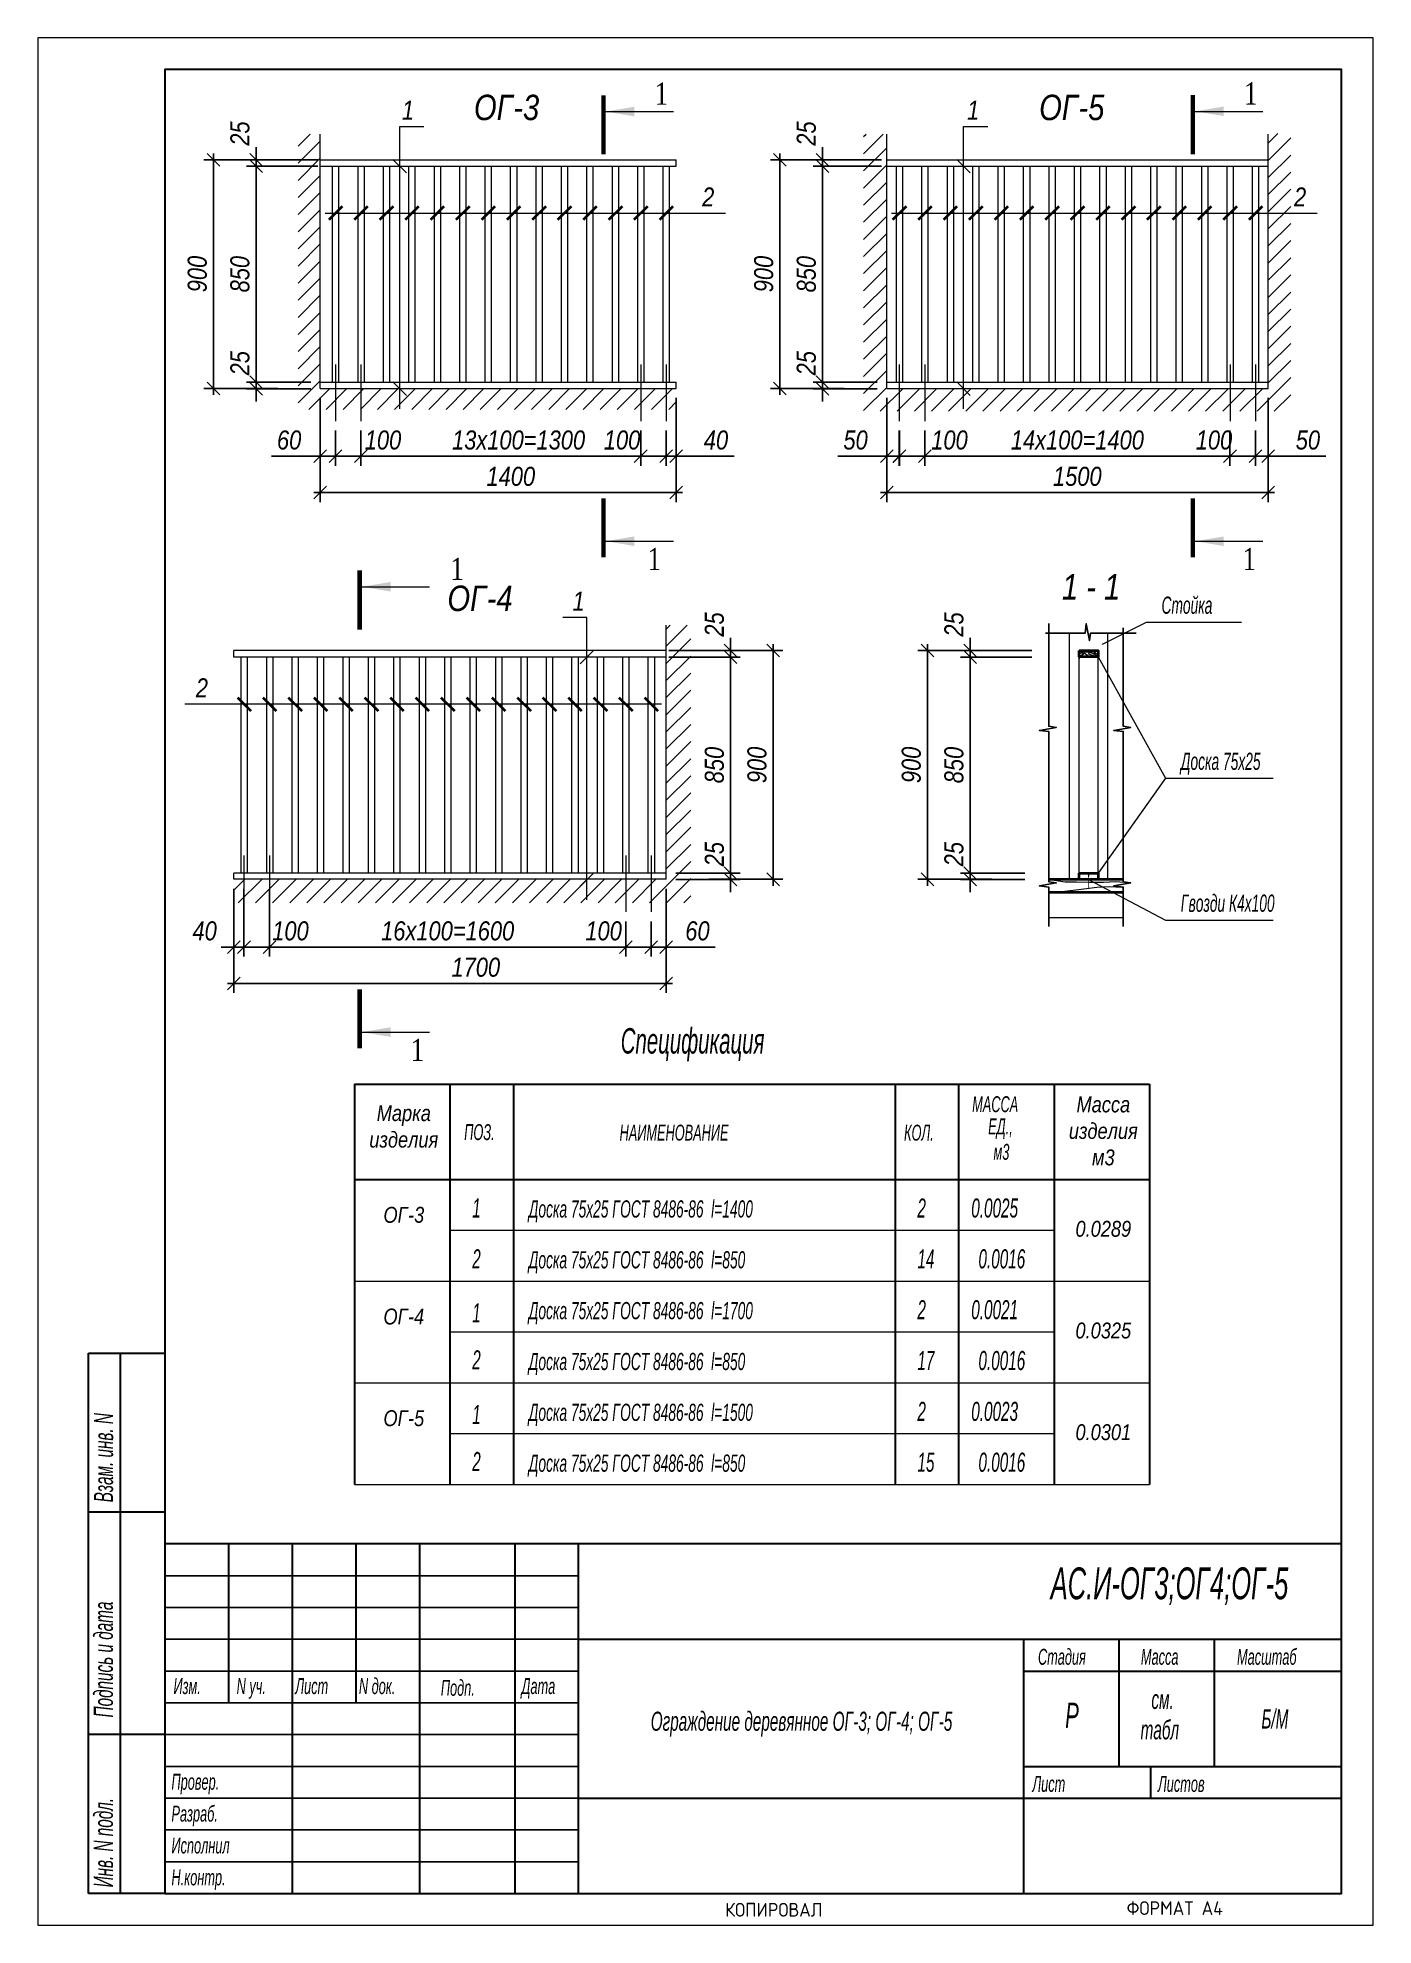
# Model space of a CAD drawing. Header units: millimetres. Extents: x 1582001 to 3303937, y 226471 to 491235.
# Drawn here: x 1770882 to 1791882, y 226471 to 256171 of the extents above; entities that cross this region are included whole.
import ezdxf

# ---------------------------------------------------------------- set-up
doc = ezdxf.new("R2010")
doc.units = ezdxf.units.MM
doc.linetypes.add('DASHED', pattern=[0.75, 0.5, -0.25])
doc.layers.get('Defpoints').update_dxf_attribs({"color": 255, "lineweight": 30})
for name, color, linetype in [('format', 7, 'Continuous'), ('Rasmer', 135, 'Continuous'), ('Формуляр', 138, 'Continuous')]:
    doc.layers.add(name, color=color, linetype=linetype)
for name, color, linetype, lineweight in [('Интерьер - Лестница_Ном_пера__1', 7, 'Continuous', 13), ('Конструктивный - Несущий_Ном_пера__1', 7, 'Continuous', 13), ('Размеры', 7, 'Continuous', 18), ('таблица', 7, 'Continuous', 30), ('Текст', 202, 'Continuous', 15), ('Текст-пояснений', 135, 'Continuous', 15), ('Штриховки', 251, 'Continuous', 20)]:
    doc.layers.add(name, color=color, linetype=linetype, lineweight=lineweight)
doc.styles.add('C', font='complex', dxfattribs={"width": 0.9})
doc.styles.add('Romant', font='times.ttf')
doc.styles.add('STYLE1', font='ARIALNI.TTF', dxfattribs={"height": 300})
doc.dimstyles.new('25', dxfattribs={"dimscale": 100, "dimtxt": 2.5, "dimasz": 1, "dimexe": 1.5, "dimexo": 1.5, "dimgap": 1, "dimtad": 1, "dimdec": 0, "dimlfac": 0.25, "dimzin": 0, "dimdsep": 46, "dimtxsty": 'STYLE1', "dimblk": 'dblk_0', "dimcen": 2, "dimdle": 1.5, "dimclrd": 256, "dimclre": 256, "dimadec": 0, "dimazin": 0, "dimtfac": 1, "dimtdec": 0, "dimtix": 1, "dimtmove": 1, "dimatfit": 3, "dimfxl": 0, "dimtolj": 1, "dimtzin": 0, "dimlwd": -1, "dimlwe": -1, "dimarcsym": 0})

msp = doc.modelspace()

# ---------------------------------------------------------------- texts
at = {"ltscale": 2, "insert": (1786987.7, 247731.3), "char_height": 400, "width": 6897.222, "attachment_point": 1, "style": 'STYLE1'}
msp.add_mtext('1 - 1', dxfattribs=at)
at = {"layer": 'format', "color": 7, "style": 'C', "width": 0.9}
for s, p in [('КОПИРОВАЛ', (1781691.6, 226606.7)), ('ФОРМАТ A4', (1788005.5, 226633))]:
    msp.add_text(s, height=216, dxfattribs=at).set_placement(p)
at = {"layer": 'Текст', "style": 'STYLE1', "width": 0.7}
for s, height, p in [('Стойка', 270, (1788553.5, 247107.5)), ('Доска 75х25', 270, (1788856.3, 244651.6)), ('Гвозди К4х100', 270, (1788856.3, 242418.5)), ('Спецификация', 400, (1780049.8, 240187.4)), ('МАССА', 250, (1785576.2, 239265.7)), ('ЕД.,', 250, (1785827.9, 238915.7)), ('ПОЗ.', 250, (1777588.2, 238826.5)), ('НАИМЕНОВАНИЕ', 250, (1780031.7, 238818.1)), ('КОЛ.', 250, (1784504.3, 238818.1)), ('м3', 250, (1785911.7, 238515.7)), ('1', 300, (1777714.5, 237607.4)), ('2', 300, (1784714.5, 237607.4)), ('0.0025', 300, (1785561.6, 237607.4)), ('Доска 75х25 ГОСТ 8486-86  l=1400', 270, (1778602.5, 237607.4)), ('2', 300, (1777714.5, 236807.4)), ('Доска 75х25 ГОСТ 8486-86  l=850', 270, (1778602.5, 236807.4)), ('14', 300, (1784714.5, 236807.4)), ('0.0016', 300, (1785674.6, 236807.4)), ('1', 300, (1777714.5, 235957.4)), ('Доска 75х25 ГОСТ 8486-86  l=1700', 270, (1778602.5, 236007.4)), ('2', 300, (1784714.5, 236007.4)), ('0.0021', 300, (1785561.6, 236007.4)), ('2', 300, (1777714.5, 235217.4)), ('Доска 75х25 ГОСТ 8486-86  l=850', 270, (1778602.5, 235207.4)), ('17', 300, (1784714.5, 235207.4)), ('0.0016', 300, (1785674.6, 235207.4)), ('1', 300, (1777714.5, 234357.4)), ('Доска 75х25 ГОСТ 8486-86  l=1500', 270, (1778602.5, 234407.4)), ('2', 300, (1784714.5, 234407.4)), ('0.0023', 300, (1785561.6, 234407.4)), ('2', 300, (1777714.5, 233617.4)), ('Доска 75х25 ГОСТ 8486-86  l=850', 270, (1778602.5, 233607.4)), ('15', 300, (1784714.5, 233607.4)), ('0.0016', 300, (1785674.6, 233607.4))]:
    msp.add_text(s, height=height, dxfattribs=at).set_placement(p)
at = {"layer": 'Текст', "ltscale": 2, "char_height": 300, "attachment_point": 5, "style": 'STYLE1'}
for s, insert, width in [('1', (1776703.8, 255031.9), 6024.46), ('1', (1785591.3, 255031.9), 5983.68), ('2', (1781424.9, 253666.1), 6024.46), ('2', (1790732.8, 253666.1), 6024.46), ('1', (1779387.2, 247307.5), 6024.46), ('2', (1773463.4, 245941.8), 6024.46)]:
    msp.add_mtext(s, dxfattribs=dict(at, insert=insert, width=width))
at = {"layer": 'Текст', "color": 1, "ltscale": 2, "char_height": 400, "attachment_point": 5, "style": 'STYLE1'}
for s, insert, width in [('ОГ-3', (1778254.3, 255072), 6024.46), ('ОГ-5', (1787141.8, 255072), 5983.68), ('ОГ-4', (1777836.7, 247347.6), 6024.46)]:
    msp.add_mtext(s, dxfattribs=dict(at, insert=insert, width=width))
at = {"layer": 'Текст', "char_height": 250, "width": 1169.249, "attachment_point": 2, "style": 'STYLE1'}
for s, insert in [('Масса\\Pизделия\\Pм3', (1787638.3, 239511.9)), ('Марка\\Pизделия', (1776638.3, 239374.9)), ('ОГ-3', (1776638.3, 237774.9)), ('0.0289', (1787638.3, 237554.9)), ('ОГ-4', (1776638.3, 236174.9)), ('0.0325', (1787638.3, 235954.9)), ('ОГ-5', (1776638.3, 234574.9)), ('0.0301', (1787638.3, 234354.9))]:
    msp.add_mtext(s, dxfattribs=dict(at, insert=insert))
at = {"layer": 'Текст-пояснений', "linetype": 'Continuous', "ltscale": 2, "style": 'Romant', "width": 0.8}
for p in [(1780582.4, 255116.2), (1789849.5, 255119.7), (1780470.8, 247793.9), (1789827.4, 247793.9), (1777371, 247638.9), (1776746.9, 240069.5)]:
    msp.add_text('1', height=350, dxfattribs=at).set_placement(p)
at = {"layer": 'Формуляр', "linetype": 'Continuous', "style": 'STYLE1', "width": 0.7}
for s, p in [('Взам. инв. N', (1772066.3, 233126.7)), ('Подпись и дата', (1772063.5, 229741.1)), ('Инв. N подл.', (1772063.5, 227067.7))]:
    msp.add_text(s, height=300, rotation=90, dxfattribs=at).set_placement(p)
at = {"layer": 'Формуляр', "style": 'STYLE1', "width": 0.7}
for s, height, p in [('АС.И-ОГ3;ОГ4;ОГ-5', 500, (1786811.1, 231601.2)), ('Стадия', 250, (1786610.7, 230570.5)), ('Масса', 250, (1788229.6, 230570.5)), ('Масштаб', 250, (1789740.7, 230570.5)), ('Изм.', 250, (1773016.5, 230109.3)), ('N уч.', 250, (1774009.5, 230109.3)), ('Лист', 250, (1774933, 230109.3)), ('N док.', 250, (1775932.5, 230109.3)), ('Подп.', 250, (1777220.9, 230082.4)), ('Дата', 250, (1778489, 230109.3)), ('Р', 400, (1787038.4, 229573.1)), ('см.', 300, (1788394.2, 229875.5)), ('Б/М', 300, (1790124.5, 229566.7)), ('Ограждение деревянное ОГ-3; ОГ-4; ОГ-5', 300, (1780521.2, 229531.6)), ('табл', 300, (1788224.2, 229396.8)), ('Провер.', 250, (1772984.7, 228604.4)), ('Лист', 250, (1786523.6, 228570.5)), ('Листов', 250, (1788498.2, 228570.5)), ('Разраб.', 250, (1772984.7, 228102.7)), ('Исполнил', 250, (1772984.7, 227601.1)), ('Н.контр.', 250, (1772984.7, 227099.4))]:
    msp.add_text(s, height=height, dxfattribs=at).set_placement(p)

# ---------------------------------------------------------------- blocks, each defined once
blk = doc.blocks.new('dblk_0')
at = {"color": 0, "linetype": 'ByBlock'}
for p, q in [((1, 1), (-1, -1)), ((-1, 0), (1, 0)), ((0, 1), (0, -1))]:
    blk.add_line(p, q, dxfattribs=at)
blk = doc.blocks.new('*D1045')
at = {"ltscale": 100, "transparency": 16777216}
for p, q in [((1774515, 254252), (1773495, 254252)), ((1773645, 254152), (1773645, 250753)), ((1774655, 250653), (1773495, 250653))]:
    blk.add_line(p, q, dxfattribs=at)
at = {"layer": 'Defpoints', "color": 0, "lineweight": -3, "ltscale": 100, "transparency": 16777216}
for p in [(1774665, 254252), (1773645, 250653), (1774805, 250653)]:
    blk.add_point(p, dxfattribs=at)
at = {"ltscale": 100, "transparency": 16777216, "xscale": 100, "yscale": 100, "zscale": 100}
for p, rotation in [((1773645, 254252), 90), ((1773645, 250653), 270)]:
    blk.add_blockref('dblk_0', p, dxfattribs=dict(at, rotation=rotation))
at = {"color": 0, "ltscale": 100, "transparency": 16777216, "insert": (1773392, 252453), "char_height": 300, "attachment_point": 5, "rotation": 90, "style": 'STYLE1'}
blk.add_mtext('\\A1;900', dxfattribs=at)
blk = doc.blocks.new('*D1046')
at = {"ltscale": 100, "transparency": 16777216}
for p, q in [((1775285, 254252), (1774165, 254252)), ((1774315, 254352), (1774315, 254452)), ((1774315, 254252), (1774315, 254151)), ((1775285, 254151), (1774165, 254151)), ((1774315, 254051), (1774315, 253951))]:
    blk.add_line(p, q, dxfattribs=at)
at = {"layer": 'Defpoints', "color": 0, "lineweight": -3, "ltscale": 100, "transparency": 16777216}
for p in [(1775435, 254252), (1774315, 254151), (1775435, 254151)]:
    blk.add_point(p, dxfattribs=at)
at = {"ltscale": 100, "transparency": 16777216, "xscale": 100, "yscale": 100, "zscale": 100}
for p, rotation in [((1774315, 254252), 270), ((1774315, 254151), 90)]:
    blk.add_blockref('dblk_0', p, dxfattribs=dict(at, rotation=rotation))
at = {"color": 0, "ltscale": 100, "transparency": 16777216, "insert": (1774062, 254664), "char_height": 300, "attachment_point": 5, "rotation": 90, "style": 'STYLE1'}
blk.add_mtext('\\A1;25', dxfattribs=at)
blk = doc.blocks.new('*D1047')
at = {"ltscale": 100, "transparency": 16777216}
for p, q in [((1775175, 254151), (1774165, 254151)), ((1774315, 254051), (1774315, 250850)), ((1775175, 250750), (1774165, 250750))]:
    blk.add_line(p, q, dxfattribs=at)
at = {"layer": 'Defpoints', "color": 0, "lineweight": -3, "ltscale": 100, "transparency": 16777216}
for p in [(1775325, 254151), (1774315, 250750), (1775325, 250750)]:
    blk.add_point(p, dxfattribs=at)
at = {"ltscale": 100, "transparency": 16777216, "xscale": 100, "yscale": 100, "zscale": 100}
for p, rotation in [((1774315, 254151), 90), ((1774315, 250750), 270)]:
    blk.add_blockref('dblk_0', p, dxfattribs=dict(at, rotation=rotation))
at = {"color": 0, "ltscale": 100, "transparency": 16777216, "insert": (1774062, 252451), "char_height": 300, "attachment_point": 5, "rotation": 90, "style": 'STYLE1'}
blk.add_mtext('\\A1;850', dxfattribs=at)
blk = doc.blocks.new('*D1048')
at = {"ltscale": 100, "transparency": 16777216}
for p, q in [((1775175, 250750), (1774165, 250750)), ((1774315, 250850), (1774315, 250950)), ((1774315, 250750), (1774315, 250649)), ((1775175, 250649), (1774165, 250649)), ((1774315, 250549), (1774315, 250449))]:
    blk.add_line(p, q, dxfattribs=at)
at = {"layer": 'Defpoints', "color": 0, "lineweight": -3, "ltscale": 100, "transparency": 16777216}
for p in [(1775325, 250750), (1774315, 250649), (1775325, 250649)]:
    blk.add_point(p, dxfattribs=at)
at = {"ltscale": 100, "transparency": 16777216, "xscale": 100, "yscale": 100, "zscale": 100}
for p, rotation in [((1774315, 250750), 270), ((1774315, 250649), 90)]:
    blk.add_blockref('dblk_0', p, dxfattribs=dict(at, rotation=rotation))
at = {"color": 0, "ltscale": 100, "transparency": 16777216, "insert": (1774062, 251050), "char_height": 300, "attachment_point": 5, "rotation": 90, "style": 'STYLE1'}
blk.add_mtext('\\A1;25', dxfattribs=at)
blk = doc.blocks.new('*D1067')
at = {"ltscale": 100, "transparency": 16777216}
for p, q in [((1775325, 250503), (1775325, 248865)), ((1780923, 250503), (1780923, 248865)), ((1775425, 249015), (1780823, 249015))]:
    blk.add_line(p, q, dxfattribs=at)
at = {"layer": 'Defpoints', "color": 0, "lineweight": -3, "ltscale": 100, "transparency": 16777216}
for p in [(1775325, 250653), (1780923, 250653), (1780923, 249015)]:
    blk.add_point(p, dxfattribs=at)
at = {"ltscale": 100, "transparency": 16777216, "xscale": 100, "yscale": 100, "zscale": 100, "rotation": 180}
blk.add_blockref('dblk_0', (1775325, 249015), dxfattribs=at)
at = {"ltscale": 100, "transparency": 16777216, "xscale": 100, "yscale": 100, "zscale": 100}
blk.add_blockref('dblk_0', (1780923, 249015), dxfattribs=at)
at = {"color": 0, "ltscale": 100, "transparency": 16777216, "insert": (1778321, 249268), "char_height": 300, "attachment_point": 5, "style": 'STYLE1'}
blk.add_mtext('\\A1;1400', dxfattribs=at)
blk = doc.blocks.new('*D1068')
at = {"ltscale": 100, "transparency": 16777216}
for p, q in [((1775325, 250503), (1775325, 249437)), ((1775563, 249990), (1775563, 249437)), ((1774556, 249587), (1775325, 249587)), ((1775225, 249587), (1775125, 249587)), ((1775325, 249587), (1775563, 249587)), ((1775325, 249587), (1775563, 249587)), ((1775663, 249587), (1775763, 249587))]:
    blk.add_line(p, q, dxfattribs=at)
at = {"layer": 'Defpoints', "color": 0, "lineweight": -3, "ltscale": 100, "transparency": 16777216}
for p in [(1775325, 250653), (1775563, 250140), (1775563, 249587)]:
    blk.add_point(p, dxfattribs=at)
at = {"ltscale": 100, "transparency": 16777216, "xscale": 100, "yscale": 100, "zscale": 100}
blk.add_blockref('dblk_0', (1775325, 249587), dxfattribs=at)
at = {"ltscale": 100, "transparency": 16777216, "xscale": 100, "yscale": 100, "zscale": 100, "rotation": 180}
blk.add_blockref('dblk_0', (1775563, 249587), dxfattribs=at)
at = {"color": 0, "ltscale": 100, "transparency": 16777216, "insert": (1774835, 249840), "char_height": 300, "attachment_point": 5, "style": 'STYLE1'}
blk.add_mtext('\\A1;60', dxfattribs=at)
blk = doc.blocks.new('*D1069')
at = {"ltscale": 100, "transparency": 16777216}
for p, q in [((1775563, 249990), (1775563, 249437)), ((1775963, 249990), (1775963, 249437)), ((1775663, 249587), (1775863, 249587))]:
    blk.add_line(p, q, dxfattribs=at)
at = {"layer": 'Defpoints', "color": 0, "lineweight": -3, "ltscale": 100, "transparency": 16777216}
for p in [(1775563, 250140), (1775963, 250140), (1775963, 249587)]:
    blk.add_point(p, dxfattribs=at)
at = {"ltscale": 100, "transparency": 16777216, "xscale": 100, "yscale": 100, "zscale": 100, "rotation": 180}
blk.add_blockref('dblk_0', (1775563, 249587), dxfattribs=at)
at = {"ltscale": 100, "transparency": 16777216, "xscale": 100, "yscale": 100, "zscale": 100}
blk.add_blockref('dblk_0', (1775963, 249587), dxfattribs=at)
at = {"color": 0, "ltscale": 100, "transparency": 16777216, "insert": (1776311, 249840), "char_height": 300, "attachment_point": 5, "style": 'STYLE1'}
blk.add_mtext('\\A1;100', dxfattribs=at)
blk = doc.blocks.new('*D1070')
at = {"ltscale": 100, "transparency": 16777216}
for p, q in [((1775963, 249990), (1775963, 249437)), ((1780923, 249990), (1780923, 249437)), ((1776063, 249587), (1780823, 249587))]:
    blk.add_line(p, q, dxfattribs=at)
at = {"layer": 'Defpoints', "color": 0, "lineweight": -3, "ltscale": 100, "transparency": 16777216}
for p in [(1775963, 250140), (1780923, 250140), (1780923, 249587)]:
    blk.add_point(p, dxfattribs=at)
at = {"ltscale": 100, "transparency": 16777216, "xscale": 100, "yscale": 100, "zscale": 100, "rotation": 180}
blk.add_blockref('dblk_0', (1775963, 249587), dxfattribs=at)
at = {"ltscale": 100, "transparency": 16777216, "xscale": 100, "yscale": 100, "zscale": 100}
blk.add_blockref('dblk_0', (1780923, 249587), dxfattribs=at)
at = {"color": 0, "ltscale": 100, "transparency": 16777216, "insert": (1778443, 249840), "char_height": 300, "attachment_point": 5, "style": 'STYLE1'}
blk.add_mtext('\\A1;13х100=1300', dxfattribs=at)
blk = doc.blocks.new('*D1071')
at = {"ltscale": 100, "transparency": 16777216}
for p, q in [((1780363, 249990), (1780363, 249437)), ((1780763, 249990), (1780763, 249437)), ((1780463, 249587), (1780663, 249587))]:
    blk.add_line(p, q, dxfattribs=at)
at = {"layer": 'Defpoints', "color": 0, "lineweight": -3, "ltscale": 100, "transparency": 16777216}
for p in [(1780363, 250140), (1780763, 250140), (1780763, 249587)]:
    blk.add_point(p, dxfattribs=at)
at = {"ltscale": 100, "transparency": 16777216, "xscale": 100, "yscale": 100, "zscale": 100, "rotation": 180}
blk.add_blockref('dblk_0', (1780363, 249587), dxfattribs=at)
at = {"ltscale": 100, "transparency": 16777216, "xscale": 100, "yscale": 100, "zscale": 100}
blk.add_blockref('dblk_0', (1780763, 249587), dxfattribs=at)
at = {"color": 0, "ltscale": 100, "transparency": 16777216, "insert": (1780070, 249840), "char_height": 300, "attachment_point": 5, "style": 'STYLE1'}
blk.add_mtext('\\A1;100', dxfattribs=at)
blk = doc.blocks.new('*D1072')
at = {"ltscale": 100, "transparency": 16777216}
for p, q in [((1780923, 250267), (1780923, 249437)), ((1780763, 249990), (1780763, 249437)), ((1780663, 249587), (1780563, 249587)), ((1780763, 249587), (1780923, 249587)), ((1780763, 249587), (1780923, 249587)), ((1781832, 249587), (1780923, 249587)), ((1781023, 249587), (1781123, 249587))]:
    blk.add_line(p, q, dxfattribs=at)
at = {"layer": 'Defpoints', "color": 0, "lineweight": -3, "ltscale": 100, "transparency": 16777216}
for p in [(1780923, 250417), (1780763, 250140), (1780923, 249587)]:
    blk.add_point(p, dxfattribs=at)
at = {"ltscale": 100, "transparency": 16777216, "xscale": 100, "yscale": 100, "zscale": 100}
blk.add_blockref('dblk_0', (1780763, 249587), dxfattribs=at)
at = {"ltscale": 100, "transparency": 16777216, "xscale": 100, "yscale": 100, "zscale": 100, "rotation": 180}
blk.add_blockref('dblk_0', (1780923, 249587), dxfattribs=at)
at = {"color": 0, "ltscale": 100, "transparency": 16777216, "insert": (1781547, 249840), "char_height": 300, "attachment_point": 5, "style": 'STYLE1'}
blk.add_mtext('\\A1;40', dxfattribs=at)
blk = doc.blocks.new('*D1056')
at = {"ltscale": 100, "transparency": 16777216}
for p, q in [((1785743, 246528), (1784723, 246528)), ((1784873, 246428), (1784873, 243029)), ((1785883, 242929), (1784723, 242929))]:
    blk.add_line(p, q, dxfattribs=at)
at = {"layer": 'Defpoints', "color": 0, "lineweight": -3, "ltscale": 100, "transparency": 16777216}
for p in [(1785893, 246528), (1784873, 242929), (1786033, 242929)]:
    blk.add_point(p, dxfattribs=at)
at = {"ltscale": 100, "transparency": 16777216, "xscale": 100, "yscale": 100, "zscale": 100}
for p, rotation in [((1784873, 246528), 90), ((1784873, 242929), 270)]:
    blk.add_blockref('dblk_0', p, dxfattribs=dict(at, rotation=rotation))
at = {"color": 0, "ltscale": 100, "transparency": 16777216, "insert": (1784620, 244729), "char_height": 300, "attachment_point": 5, "rotation": 90, "style": 'STYLE1'}
blk.add_mtext('\\A1;900', dxfattribs=at)
blk = doc.blocks.new('*D1049')
at = {"ltscale": 100, "transparency": 16777216}
for p, q in [((1786513, 246528), (1785393, 246528)), ((1785543, 246628), (1785543, 246728)), ((1785543, 246528), (1785543, 246427)), ((1786513, 246427), (1785393, 246427)), ((1785543, 246327), (1785543, 246227))]:
    blk.add_line(p, q, dxfattribs=at)
at = {"layer": 'Defpoints', "color": 0, "lineweight": -3, "ltscale": 100, "transparency": 16777216}
for p in [(1786663, 246528), (1785543, 246427), (1786663, 246427)]:
    blk.add_point(p, dxfattribs=at)
at = {"ltscale": 100, "transparency": 16777216, "xscale": 100, "yscale": 100, "zscale": 100}
for p, rotation in [((1785543, 246528), 270), ((1785543, 246427), 90)]:
    blk.add_blockref('dblk_0', p, dxfattribs=dict(at, rotation=rotation))
at = {"color": 0, "ltscale": 100, "transparency": 16777216, "insert": (1785290, 246939), "char_height": 300, "attachment_point": 5, "rotation": 90, "style": 'STYLE1'}
blk.add_mtext('\\A1;25', dxfattribs=at)
blk = doc.blocks.new('*D1050')
at = {"ltscale": 100, "transparency": 16777216}
for p, q in [((1786403, 246427), (1785393, 246427)), ((1785543, 246327), (1785543, 243126)), ((1786403, 243026), (1785393, 243026))]:
    blk.add_line(p, q, dxfattribs=at)
at = {"layer": 'Defpoints', "color": 0, "lineweight": -3, "ltscale": 100, "transparency": 16777216}
for p in [(1786553, 246427), (1785543, 243026), (1786553, 243026)]:
    blk.add_point(p, dxfattribs=at)
at = {"ltscale": 100, "transparency": 16777216, "xscale": 100, "yscale": 100, "zscale": 100}
for p, rotation in [((1785543, 246427), 90), ((1785543, 243026), 270)]:
    blk.add_blockref('dblk_0', p, dxfattribs=dict(at, rotation=rotation))
at = {"color": 0, "ltscale": 100, "transparency": 16777216, "insert": (1785290, 244727), "char_height": 300, "attachment_point": 5, "rotation": 90, "style": 'STYLE1'}
blk.add_mtext('\\A1;850', dxfattribs=at)
blk = doc.blocks.new('*D1051')
at = {"ltscale": 100, "transparency": 16777216}
for p, q in [((1786403, 243026), (1785393, 243026)), ((1785543, 243126), (1785543, 243226)), ((1785543, 243026), (1785543, 242925)), ((1786403, 242925), (1785393, 242925)), ((1785543, 242825), (1785543, 242725))]:
    blk.add_line(p, q, dxfattribs=at)
at = {"layer": 'Defpoints', "color": 0, "lineweight": -3, "ltscale": 100, "transparency": 16777216}
for p in [(1786553, 243026), (1785543, 242925), (1786553, 242925)]:
    blk.add_point(p, dxfattribs=at)
at = {"ltscale": 100, "transparency": 16777216, "xscale": 100, "yscale": 100, "zscale": 100}
for p, rotation in [((1785543, 243026), 270), ((1785543, 242925), 90)]:
    blk.add_blockref('dblk_0', p, dxfattribs=dict(at, rotation=rotation))
at = {"color": 0, "ltscale": 100, "transparency": 16777216, "insert": (1785290, 243325), "char_height": 300, "attachment_point": 5, "rotation": 90, "style": 'STYLE1'}
blk.add_mtext('\\A1;25', dxfattribs=at)
blk = doc.blocks.new('*D1073')
at = {"ltscale": 100, "transparency": 16777216}
for p, q in [((1781576, 246528), (1782596, 246528)), ((1782446, 246428), (1782446, 243029)), ((1781436, 242929), (1782596, 242929))]:
    blk.add_line(p, q, dxfattribs=at)
at = {"layer": 'Defpoints', "color": 0, "lineweight": -3, "ltscale": 100, "transparency": 16777216}
for p in [(1781426, 246528), (1781286, 242929), (1782446, 242929)]:
    blk.add_point(p, dxfattribs=at)
at = {"ltscale": 100, "transparency": 16777216, "xscale": 100, "yscale": 100, "zscale": 100}
for p, rotation in [((1782446, 246528), 90), ((1782446, 242929), 270)]:
    blk.add_blockref('dblk_0', p, dxfattribs=dict(at, rotation=rotation))
at = {"color": 0, "ltscale": 100, "transparency": 16777216, "insert": (1782193, 244729), "char_height": 300, "attachment_point": 5, "rotation": 90, "style": 'STYLE1'}
blk.add_mtext('\\A1;900', dxfattribs=at)
blk = doc.blocks.new('*D1074')
at = {"ltscale": 100, "transparency": 16777216}
for p, q in [((1780806, 246528), (1781926, 246528)), ((1781776, 246628), (1781776, 246728)), ((1781776, 246528), (1781776, 246427)), ((1780806, 246427), (1781926, 246427)), ((1781776, 246327), (1781776, 246227))]:
    blk.add_line(p, q, dxfattribs=at)
at = {"layer": 'Defpoints', "color": 0, "lineweight": -3, "ltscale": 100, "transparency": 16777216}
for p in [(1780656, 246528), (1780656, 246427), (1781776, 246427)]:
    blk.add_point(p, dxfattribs=at)
at = {"ltscale": 100, "transparency": 16777216, "xscale": 100, "yscale": 100, "zscale": 100}
for p, rotation in [((1781776, 246528), 270), ((1781776, 246427), 90)]:
    blk.add_blockref('dblk_0', p, dxfattribs=dict(at, rotation=rotation))
at = {"color": 0, "ltscale": 100, "transparency": 16777216, "insert": (1781523, 246939), "char_height": 300, "attachment_point": 5, "rotation": 90, "style": 'STYLE1'}
blk.add_mtext('\\A1;25', dxfattribs=at)
blk = doc.blocks.new('*D1075')
at = {"ltscale": 100, "transparency": 16777216}
for p, q in [((1780916, 246427), (1781926, 246427)), ((1781776, 246327), (1781776, 243126)), ((1780916, 243026), (1781926, 243026))]:
    blk.add_line(p, q, dxfattribs=at)
at = {"layer": 'Defpoints', "color": 0, "lineweight": -3, "ltscale": 100, "transparency": 16777216}
for p in [(1780766, 246427), (1780766, 243026), (1781776, 243026)]:
    blk.add_point(p, dxfattribs=at)
at = {"ltscale": 100, "transparency": 16777216, "xscale": 100, "yscale": 100, "zscale": 100}
for p, rotation in [((1781776, 246427), 90), ((1781776, 243026), 270)]:
    blk.add_blockref('dblk_0', p, dxfattribs=dict(at, rotation=rotation))
at = {"color": 0, "ltscale": 100, "transparency": 16777216, "insert": (1781523, 244727), "char_height": 300, "attachment_point": 5, "rotation": 90, "style": 'STYLE1'}
blk.add_mtext('\\A1;850', dxfattribs=at)
blk = doc.blocks.new('*D1076')
at = {"ltscale": 100, "transparency": 16777216}
for p, q in [((1780916, 243026), (1781926, 243026)), ((1781776, 243126), (1781776, 243226)), ((1781776, 243026), (1781776, 242925)), ((1780916, 242925), (1781926, 242925)), ((1781776, 242825), (1781776, 242725))]:
    blk.add_line(p, q, dxfattribs=at)
at = {"layer": 'Defpoints', "color": 0, "lineweight": -3, "ltscale": 100, "transparency": 16777216}
for p in [(1780766, 243026), (1780766, 242925), (1781776, 242925)]:
    blk.add_point(p, dxfattribs=at)
at = {"ltscale": 100, "transparency": 16777216, "xscale": 100, "yscale": 100, "zscale": 100}
for p, rotation in [((1781776, 243026), 270), ((1781776, 242925), 90)]:
    blk.add_blockref('dblk_0', p, dxfattribs=dict(at, rotation=rotation))
at = {"color": 0, "ltscale": 100, "transparency": 16777216, "insert": (1781523, 243325), "char_height": 300, "attachment_point": 5, "rotation": 90, "style": 'STYLE1'}
blk.add_mtext('\\A1;25', dxfattribs=at)
blk = doc.blocks.new('*D1079')
at = {"ltscale": 100, "transparency": 16777216}
for p, q in [((1773965, 242779), (1773965, 241141)), ((1780766, 242779), (1780766, 241141)), ((1780666, 241291), (1774065, 241291))]:
    blk.add_line(p, q, dxfattribs=at)
at = {"layer": 'Defpoints', "color": 0, "lineweight": -3, "ltscale": 100, "transparency": 16777216}
for p in [(1773965, 242929), (1780766, 242929), (1773965, 241291)]:
    blk.add_point(p, dxfattribs=at)
at = {"ltscale": 100, "transparency": 16777216, "xscale": 100, "yscale": 100, "zscale": 100, "rotation": 180}
blk.add_blockref('dblk_0', (1773965, 241291), dxfattribs=at)
at = {"ltscale": 100, "transparency": 16777216, "xscale": 100, "yscale": 100, "zscale": 100}
blk.add_blockref('dblk_0', (1780766, 241291), dxfattribs=at)
at = {"color": 0, "ltscale": 100, "transparency": 16777216, "insert": (1777770, 241544), "char_height": 300, "attachment_point": 5, "style": 'STYLE1'}
blk.add_mtext('\\A1;1700', dxfattribs=at)
blk = doc.blocks.new('*D1080')
at = {"ltscale": 100, "transparency": 16777216}
for p, q in [((1780766, 242779), (1780766, 241713)), ((1780528, 242265), (1780528, 241713)), ((1780428, 241863), (1780328, 241863)), ((1780766, 241863), (1780528, 241863)), ((1780766, 241863), (1780528, 241863)), ((1781535, 241863), (1780766, 241863)), ((1780866, 241863), (1780966, 241863))]:
    blk.add_line(p, q, dxfattribs=at)
at = {"layer": 'Defpoints', "color": 0, "lineweight": -3, "ltscale": 100, "transparency": 16777216}
for p in [(1780766, 242929), (1780528, 242415), (1780528, 241863)]:
    blk.add_point(p, dxfattribs=at)
at = {"ltscale": 100, "transparency": 16777216, "xscale": 100, "yscale": 100, "zscale": 100}
blk.add_blockref('dblk_0', (1780528, 241863), dxfattribs=at)
at = {"ltscale": 100, "transparency": 16777216, "xscale": 100, "yscale": 100, "zscale": 100, "rotation": 180}
blk.add_blockref('dblk_0', (1780766, 241863), dxfattribs=at)
at = {"color": 0, "ltscale": 100, "transparency": 16777216, "insert": (1781256, 242116), "char_height": 300, "attachment_point": 5, "style": 'STYLE1'}
blk.add_mtext('\\A1;60', dxfattribs=at)
blk = doc.blocks.new('*D1081')
at = {"ltscale": 100, "transparency": 16777216}
for p, q in [((1780128, 242265), (1780128, 241713)), ((1780528, 242265), (1780528, 241713)), ((1780428, 241863), (1780228, 241863))]:
    blk.add_line(p, q, dxfattribs=at)
at = {"layer": 'Defpoints', "color": 0, "lineweight": -3, "ltscale": 100, "transparency": 16777216}
for p in [(1780128, 242415), (1780528, 242415), (1780128, 241863)]:
    blk.add_point(p, dxfattribs=at)
at = {"ltscale": 100, "transparency": 16777216, "xscale": 100, "yscale": 100, "zscale": 100, "rotation": 180}
blk.add_blockref('dblk_0', (1780128, 241863), dxfattribs=at)
at = {"ltscale": 100, "transparency": 16777216, "xscale": 100, "yscale": 100, "zscale": 100}
blk.add_blockref('dblk_0', (1780528, 241863), dxfattribs=at)
at = {"color": 0, "ltscale": 100, "transparency": 16777216, "insert": (1779780, 242116), "char_height": 300, "attachment_point": 5, "style": 'STYLE1'}
blk.add_mtext('\\A1;100', dxfattribs=at)
blk = doc.blocks.new('*D1082')
at = {"ltscale": 100, "transparency": 16777216}
for p, q in [((1774528, 242462), (1774528, 241713)), ((1780128, 242265), (1780128, 241713)), ((1780028, 241863), (1774628, 241863))]:
    blk.add_line(p, q, dxfattribs=at)
at = {"layer": 'Defpoints', "color": 0, "lineweight": -3, "ltscale": 100, "transparency": 16777216}
for p in [(1774528, 242612), (1780128, 242415), (1774528, 241863)]:
    blk.add_point(p, dxfattribs=at)
at = {"ltscale": 100, "transparency": 16777216, "xscale": 100, "yscale": 100, "zscale": 100, "rotation": 180}
blk.add_blockref('dblk_0', (1774528, 241863), dxfattribs=at)
at = {"ltscale": 100, "transparency": 16777216, "xscale": 100, "yscale": 100, "zscale": 100}
blk.add_blockref('dblk_0', (1780128, 241863), dxfattribs=at)
at = {"color": 0, "ltscale": 100, "transparency": 16777216, "insert": (1777328, 242116), "char_height": 300, "attachment_point": 5, "style": 'STYLE1'}
blk.add_mtext('\\A1;16х100=1600', dxfattribs=at)
blk = doc.blocks.new('*D1077')
at = {"ltscale": 100, "transparency": 16777216}
for p, q in [((1774125, 242779), (1774125, 241713)), ((1774525, 242779), (1774525, 241713)), ((1774025, 241863), (1773925, 241863)), ((1774525, 241863), (1774125, 241863)), ((1774625, 241863), (1774725, 241863))]:
    blk.add_line(p, q, dxfattribs=at)
at = {"layer": 'Defpoints', "color": 0, "lineweight": -3, "ltscale": 100, "transparency": 16777216}
for p in [(1774125, 242929), (1774525, 242929), (1774125, 241863)]:
    blk.add_point(p, dxfattribs=at)
at = {"ltscale": 100, "transparency": 16777216, "xscale": 100, "yscale": 100, "zscale": 100}
blk.add_blockref('dblk_0', (1774125, 241863), dxfattribs=at)
at = {"ltscale": 100, "transparency": 16777216, "xscale": 100, "yscale": 100, "zscale": 100, "rotation": 180}
blk.add_blockref('dblk_0', (1774525, 241863), dxfattribs=at)
at = {"color": 0, "ltscale": 100, "transparency": 16777216, "insert": (1774856, 242116), "char_height": 300, "attachment_point": 5, "style": 'STYLE1'}
blk.add_mtext('\\A1;100', dxfattribs=at)
blk = doc.blocks.new('*D1078')
at = {"ltscale": 100, "transparency": 16777216}
for p, q in [((1774125, 242779), (1774125, 241713)), ((1773965, 242542), (1773965, 241713)), ((1773865, 241863), (1773765, 241863)), ((1774125, 241863), (1773965, 241863)), ((1774225, 241863), (1774325, 241863))]:
    blk.add_line(p, q, dxfattribs=at)
at = {"layer": 'Defpoints', "color": 0, "lineweight": -3, "ltscale": 100, "transparency": 16777216}
for p in [(1773965, 242692), (1774125, 242929), (1773965, 241863)]:
    blk.add_point(p, dxfattribs=at)
at = {"ltscale": 100, "transparency": 16777216, "xscale": 100, "yscale": 100, "zscale": 100}
blk.add_blockref('dblk_0', (1773965, 241863), dxfattribs=at)
at = {"ltscale": 100, "transparency": 16777216, "xscale": 100, "yscale": 100, "zscale": 100, "rotation": 180}
blk.add_blockref('dblk_0', (1774125, 241863), dxfattribs=at)
at = {"color": 0, "ltscale": 100, "transparency": 16777216, "insert": (1773506, 242116), "char_height": 300, "attachment_point": 5, "style": 'STYLE1'}
blk.add_mtext('\\A1;40', dxfattribs=at)
blk = doc.blocks.new('*D1083')
at = {"ltscale": 100, "transparency": 16777216}
for p, q in [((1783423, 254252), (1782403, 254252)), ((1782553, 254152), (1782553, 250753)), ((1783563, 250653), (1782403, 250653))]:
    blk.add_line(p, q, dxfattribs=at)
at = {"layer": 'Defpoints', "color": 0, "lineweight": -3, "ltscale": 100, "transparency": 16777216}
for p in [(1783573, 254252), (1782553, 250653), (1783713, 250653)]:
    blk.add_point(p, dxfattribs=at)
at = {"ltscale": 100, "transparency": 16777216, "xscale": 100, "yscale": 100, "zscale": 100}
for p, rotation in [((1782553, 254252), 90), ((1782553, 250653), 270)]:
    blk.add_blockref('dblk_0', p, dxfattribs=dict(at, rotation=rotation))
at = {"color": 0, "ltscale": 100, "transparency": 16777216, "insert": (1782299, 252453), "char_height": 300, "attachment_point": 5, "rotation": 90, "style": 'STYLE1'}
blk.add_mtext('\\A1;900', dxfattribs=at)
blk = doc.blocks.new('*D1084')
at = {"ltscale": 100, "transparency": 16777216}
for p, q in [((1784152, 254252), (1783073, 254252)), ((1783223, 254352), (1783223, 254452)), ((1783223, 254252), (1783223, 254151)), ((1784152, 254151), (1783073, 254151)), ((1783223, 254051), (1783223, 253951))]:
    blk.add_line(p, q, dxfattribs=at)
at = {"layer": 'Defpoints', "color": 0, "lineweight": -3, "ltscale": 100, "transparency": 16777216}
for p in [(1784302, 254252), (1783223, 254151), (1784302, 254151)]:
    blk.add_point(p, dxfattribs=at)
at = {"ltscale": 100, "transparency": 16777216, "xscale": 100, "yscale": 100, "zscale": 100}
for p, rotation in [((1783223, 254252), 270), ((1783223, 254151), 90)]:
    blk.add_blockref('dblk_0', p, dxfattribs=dict(at, rotation=rotation))
at = {"color": 0, "ltscale": 100, "transparency": 16777216, "insert": (1782969, 254664), "char_height": 300, "attachment_point": 5, "rotation": 90, "style": 'STYLE1'}
blk.add_mtext('\\A1;25', dxfattribs=at)
blk = doc.blocks.new('*D1085')
at = {"ltscale": 100, "transparency": 16777216}
for p, q in [((1784083, 254151), (1783073, 254151)), ((1783223, 254051), (1783223, 250850)), ((1784083, 250750), (1783073, 250750))]:
    blk.add_line(p, q, dxfattribs=at)
at = {"layer": 'Defpoints', "color": 0, "lineweight": -3, "ltscale": 100, "transparency": 16777216}
for p in [(1784233, 254151), (1783223, 250750), (1784233, 250750)]:
    blk.add_point(p, dxfattribs=at)
at = {"ltscale": 100, "transparency": 16777216, "xscale": 100, "yscale": 100, "zscale": 100}
for p, rotation in [((1783223, 254151), 90), ((1783223, 250750), 270)]:
    blk.add_blockref('dblk_0', p, dxfattribs=dict(at, rotation=rotation))
at = {"color": 0, "ltscale": 100, "transparency": 16777216, "insert": (1782969, 252451), "char_height": 300, "attachment_point": 5, "rotation": 90, "style": 'STYLE1'}
blk.add_mtext('\\A1;850', dxfattribs=at)
blk = doc.blocks.new('*D1086')
at = {"ltscale": 100, "transparency": 16777216}
for p, q in [((1784083, 250750), (1783073, 250750)), ((1783223, 250850), (1783223, 250950)), ((1783223, 250750), (1783223, 250649)), ((1784083, 250649), (1783073, 250649)), ((1783223, 250549), (1783223, 250449))]:
    blk.add_line(p, q, dxfattribs=at)
at = {"layer": 'Defpoints', "color": 0, "lineweight": -3, "ltscale": 100, "transparency": 16777216}
for p in [(1784233, 250750), (1783223, 250649), (1784233, 250649)]:
    blk.add_point(p, dxfattribs=at)
at = {"ltscale": 100, "transparency": 16777216, "xscale": 100, "yscale": 100, "zscale": 100}
for p, rotation in [((1783223, 250750), 270), ((1783223, 250649), 90)]:
    blk.add_blockref('dblk_0', p, dxfattribs=dict(at, rotation=rotation))
at = {"color": 0, "ltscale": 100, "transparency": 16777216, "insert": (1782969, 251050), "char_height": 300, "attachment_point": 5, "rotation": 90, "style": 'STYLE1'}
blk.add_mtext('\\A1;25', dxfattribs=at)
blk = doc.blocks.new('*D1089')
at = {"ltscale": 100, "transparency": 16777216}
for p, q in [((1784233, 250503), (1784233, 248865)), ((1790231, 250503), (1790231, 248865)), ((1784333, 249015), (1790131, 249015))]:
    blk.add_line(p, q, dxfattribs=at)
at = {"layer": 'Defpoints', "color": 0, "lineweight": -3, "ltscale": 100, "transparency": 16777216}
for p in [(1784233, 250653), (1790231, 250653), (1790231, 249015)]:
    blk.add_point(p, dxfattribs=at)
at = {"ltscale": 100, "transparency": 16777216, "xscale": 100, "yscale": 100, "zscale": 100, "rotation": 180}
blk.add_blockref('dblk_0', (1784233, 249015), dxfattribs=at)
at = {"ltscale": 100, "transparency": 16777216, "xscale": 100, "yscale": 100, "zscale": 100}
blk.add_blockref('dblk_0', (1790231, 249015), dxfattribs=at)
at = {"color": 0, "ltscale": 100, "transparency": 16777216, "insert": (1787229, 249268), "char_height": 300, "attachment_point": 5, "style": 'STYLE1'}
blk.add_mtext('\\A1;1500', dxfattribs=at)
blk = doc.blocks.new('*D1090')
at = {"ltscale": 100, "transparency": 16777216}
for p, q in [((1784233, 250503), (1784233, 249437)), ((1784432, 249990), (1784432, 249437)), ((1783462, 249587), (1784233, 249587)), ((1784133, 249587), (1784033, 249587)), ((1784233, 249587), (1784432, 249587)), ((1784233, 249587), (1784432, 249587)), ((1784532, 249587), (1784632, 249587))]:
    blk.add_line(p, q, dxfattribs=at)
at = {"layer": 'Defpoints', "color": 0, "lineweight": -3, "ltscale": 100, "transparency": 16777216}
for p in [(1784233, 250653), (1784432, 250140), (1784432, 249587)]:
    blk.add_point(p, dxfattribs=at)
at = {"ltscale": 100, "transparency": 16777216, "xscale": 100, "yscale": 100, "zscale": 100}
blk.add_blockref('dblk_0', (1784233, 249587), dxfattribs=at)
at = {"ltscale": 100, "transparency": 16777216, "xscale": 100, "yscale": 100, "zscale": 100, "rotation": 180}
blk.add_blockref('dblk_0', (1784432, 249587), dxfattribs=at)
at = {"color": 0, "ltscale": 100, "transparency": 16777216, "insert": (1783742, 249840), "char_height": 300, "attachment_point": 5, "style": 'STYLE1'}
blk.add_mtext('\\A1;50', dxfattribs=at)
blk = doc.blocks.new('*D1091')
at = {"ltscale": 100, "transparency": 16777216}
for p, q in [((1784430, 249990), (1784430, 249437)), ((1784830, 249990), (1784830, 249437)), ((1784530, 249587), (1784730, 249587))]:
    blk.add_line(p, q, dxfattribs=at)
at = {"layer": 'Defpoints', "color": 0, "lineweight": -3, "ltscale": 100, "transparency": 16777216}
for p in [(1784430, 250140), (1784830, 250140), (1784830, 249587)]:
    blk.add_point(p, dxfattribs=at)
at = {"ltscale": 100, "transparency": 16777216, "xscale": 100, "yscale": 100, "zscale": 100, "rotation": 180}
blk.add_blockref('dblk_0', (1784430, 249587), dxfattribs=at)
at = {"ltscale": 100, "transparency": 16777216, "xscale": 100, "yscale": 100, "zscale": 100}
blk.add_blockref('dblk_0', (1784830, 249587), dxfattribs=at)
at = {"color": 0, "ltscale": 100, "transparency": 16777216, "insert": (1785219, 249840), "char_height": 300, "attachment_point": 5, "style": 'STYLE1'}
blk.add_mtext('\\A1;100', dxfattribs=at)
blk = doc.blocks.new('*D1092')
at = {"ltscale": 100, "transparency": 16777216}
for p, q in [((1784830, 249990), (1784830, 249437)), ((1789630, 249990), (1789630, 249437)), ((1784930, 249587), (1789530, 249587))]:
    blk.add_line(p, q, dxfattribs=at)
at = {"layer": 'Defpoints', "color": 0, "lineweight": -3, "ltscale": 100, "transparency": 16777216}
for p in [(1784830, 250140), (1789630, 250140), (1789630, 249587)]:
    blk.add_point(p, dxfattribs=at)
at = {"ltscale": 100, "transparency": 16777216, "xscale": 100, "yscale": 100, "zscale": 100, "rotation": 180}
blk.add_blockref('dblk_0', (1784830, 249587), dxfattribs=at)
at = {"ltscale": 100, "transparency": 16777216, "xscale": 100, "yscale": 100, "zscale": 100}
blk.add_blockref('dblk_0', (1789630, 249587), dxfattribs=at)
at = {"color": 0, "ltscale": 100, "transparency": 16777216, "insert": (1787230, 249840), "char_height": 300, "attachment_point": 5, "style": 'STYLE1'}
blk.add_mtext('\\A1;14х100=1400', dxfattribs=at)
blk = doc.blocks.new('*D1087')
at = {"ltscale": 100, "transparency": 16777216}
for p, q in [((1789630, 249990), (1789630, 249437)), ((1790030, 249990), (1790030, 249437)), ((1789530, 249587), (1789430, 249587)), ((1789630, 249587), (1790030, 249587)), ((1790130, 249587), (1790230, 249587))]:
    blk.add_line(p, q, dxfattribs=at)
at = {"layer": 'Defpoints', "color": 0, "lineweight": -3, "ltscale": 100, "transparency": 16777216}
for p in [(1789630, 250140), (1790030, 250140), (1790030, 249587)]:
    blk.add_point(p, dxfattribs=at)
at = {"ltscale": 100, "transparency": 16777216, "xscale": 100, "yscale": 100, "zscale": 100}
blk.add_blockref('dblk_0', (1789630, 249587), dxfattribs=at)
at = {"ltscale": 100, "transparency": 16777216, "xscale": 100, "yscale": 100, "zscale": 100, "rotation": 180}
blk.add_blockref('dblk_0', (1790030, 249587), dxfattribs=at)
at = {"color": 0, "ltscale": 100, "transparency": 16777216, "insert": (1789378, 249840), "char_height": 300, "attachment_point": 5, "style": 'STYLE1'}
blk.add_mtext('\\A1;100', dxfattribs=at)
blk = doc.blocks.new('*D1088')
at = {"ltscale": 100, "transparency": 16777216}
for p, q in [((1790231, 250267), (1790231, 249437)), ((1790030, 249990), (1790030, 249437)), ((1789930, 249587), (1789830, 249587)), ((1790030, 249587), (1790231, 249587)), ((1790030, 249587), (1790231, 249587)), ((1791135, 249587), (1790231, 249587)), ((1790331, 249587), (1790431, 249587))]:
    blk.add_line(p, q, dxfattribs=at)
at = {"layer": 'Defpoints', "color": 0, "lineweight": -3, "ltscale": 100, "transparency": 16777216}
for p in [(1790231, 250417), (1790030, 250140), (1790231, 249587)]:
    blk.add_point(p, dxfattribs=at)
at = {"ltscale": 100, "transparency": 16777216, "xscale": 100, "yscale": 100, "zscale": 100}
blk.add_blockref('dblk_0', (1790030, 249587), dxfattribs=at)
at = {"ltscale": 100, "transparency": 16777216, "xscale": 100, "yscale": 100, "zscale": 100, "rotation": 180}
blk.add_blockref('dblk_0', (1790231, 249587), dxfattribs=at)
at = {"color": 0, "ltscale": 100, "transparency": 16777216, "insert": (1790855, 249840), "char_height": 300, "attachment_point": 5, "style": 'STYLE1'}
blk.add_mtext('\\A1;50', dxfattribs=at)

# ---------------------------------------------------------------- dimensions: what is measured, and where the dimension line sits
at = {"ltscale": 100}
for base, p1, p2, angle, picture, middle in [((1774314.7, 254151.3), (1775434.7, 254252.5), (1775434.7, 254151.3), 90, '*D1046', (1774314.7, 254663.8)), ((1783222.6, 254151.3), (1784301.8, 254252.5), (1784301.8, 254151.3), 90, '*D1084', (1783222.6, 254663.8)), ((1774314.7, 250649.3), (1775324.7, 250750.5), (1775324.7, 250649.3), 90, '*D1048', (1774314.7, 251049.8)), ((1783222.6, 250649.3), (1784232.6, 250750.5), (1784232.6, 250649.3), 90, '*D1086', (1783222.6, 251049.8)), ((1781776.3, 246426.9), (1780656.3, 246528.1), (1780656.3, 246426.9), 90, '*D1074', (1781776.3, 246939.4)), ((1785543.4, 246426.9), (1786663.4, 246528.1), (1786663.4, 246426.9), 90, '*D1049', (1785543.4, 246939.4)), ((1781776.3, 242924.9), (1780766.3, 243026.1), (1780766.3, 242924.9), 90, '*D1076', (1781776.3, 243325.4)), ((1785543.4, 242924.9), (1786553.4, 243026.1), (1786553.4, 242924.9), 90, '*D1051', (1785543.4, 243325.4)), ((1773965.2, 241862.8), (1774125.1, 242928.9), (1773965.2, 242692.5), 180, '*D1078', (1773505.6, 241862.8)), ((1773965.2, 241291), (1780766.3, 242928.9), (1773965.2, 242928.9), 180, '*D1079', (1777769.9, 241291)), ((1774125.1, 241862.8), (1774524.8, 242928.9), (1774125.1, 242928.9), 180, '*D1077', (1774856.5, 241862.8)), ((1780527.8, 241862.8), (1780766.3, 242928.9), (1780527.8, 242415.4), 180, '*D1080', (1781256.5, 241862.8)), ((1780127.8, 241862.8), (1780527.8, 242415.4), (1780127.8, 242415.4), 180, '*D1081', (1779779.7, 241862.8))]:
    dim = msp.add_linear_dim(base=base, p1=p1, p2=p2, angle=angle, dimstyle='25', override={"dimscale": 100}, dxfattribs=at)
    dim.commit()
    dim.dimension.update_dxf_attribs({"geometry": picture, "text_midpoint": middle, "dimtype": 160})
for base, p1, p2, picture, middle in [((1773644.7, 250653.3), (1774664.7, 254252.5), (1774804.7, 250653.3), '*D1045', (1773391.6, 252452.9)), ((1774314.7, 250750.5), (1775324.7, 254151.3), (1775324.7, 250750.5), '*D1047', (1774061.6, 252450.9)), ((1782552.6, 250653.3), (1783572.6, 254252.5), (1783712.6, 250653.3), '*D1083', (1782299.4, 252452.9)), ((1783222.6, 250750.5), (1784232.6, 254151.3), (1784232.6, 250750.5), '*D1085', (1782969.4, 252450.9)), ((1781776.3, 243026.1), (1780766.3, 246426.9), (1780766.3, 243026.1), '*D1075', (1781523.1, 244726.5)), ((1782446.3, 242928.9), (1781426.3, 246528.1), (1781286.3, 242928.9), '*D1073', (1782193.1, 244728.5)), ((1784873.4, 242928.9), (1785893.4, 246528.1), (1786033.4, 242928.9), '*D1056', (1784620.2, 244728.5)), ((1785543.4, 243026.1), (1786553.4, 246426.9), (1786553.4, 243026.1), '*D1050', (1785290.2, 244726.5))]:
    dim = msp.add_linear_dim(base=base, p1=p1, p2=p2, angle=90, dimstyle='25', override={"dimscale": 100}, dxfattribs=at)
    dim.commit()
    dim.dimension.update_dxf_attribs({"geometry": picture, "text_midpoint": middle})
for base, p1, p2, picture, middle in [((1775563.2, 249587.1), (1775324.7, 250653.3), (1775563.2, 250139.8), '*D1068', (1774834.6, 249587.1)), ((1780923.2, 249015.3), (1775324.7, 250653.3), (1780923.2, 250653.3), '*D1067', (1778321.1, 249015.3)), ((1780923.2, 249587.1), (1780763.2, 250139.8), (1780923.2, 250416.8), '*D1072', (1781546.8, 249587.1)), ((1784432.3, 249587.1), (1784232.6, 250653.3), (1784432.3, 250139.8), '*D1090', (1783742.4, 249587.1)), ((1790231, 249015.3), (1784232.6, 250653.3), (1790231, 250653.3), '*D1089', (1787229, 249015.3)), ((1790231, 249587.1), (1790030.3, 250139.8), (1790231, 250416.8), '*D1088', (1790854.7, 249587.1)), ((1775963.2, 249587.1), (1775563.2, 250139.8), (1775963.2, 250139.8), '*D1069', (1776311.3, 249587.1)), ((1780763.2, 249587.1), (1780363.2, 250139.8), (1780763.2, 250139.8), '*D1071', (1780070.2, 249587.1)), ((1784830.3, 249587.1), (1784430.3, 250139.8), (1784830.3, 250139.8), '*D1091', (1785219.2, 249587.1)), ((1790030.3, 249587.1), (1789630.3, 250139.8), (1790030.3, 250139.8), '*D1087', (1789378, 249587.1))]:
    dim = msp.add_linear_dim(base=base, p1=p1, p2=p2, dimstyle='25', override={"dimscale": 100}, dxfattribs=at)
    dim.commit()
    dim.dimension.update_dxf_attribs({"geometry": picture, "text_midpoint": middle, "dimtype": 160})
for base, p1, p2, text, picture, middle in [((1780923.2, 249587.1), (1775963.2, 250139.8), (1780923.2, 250139.8), '13х100=1300', '*D1070', (1778443.2, 249840.3)), ((1789630.3, 249587.1), (1784830.3, 250139.8), (1789630.3, 250139.8), '14х100=1400', '*D1092', (1787230.3, 249840.3))]:
    dim = msp.add_linear_dim(base=base, p1=p1, p2=p2, text=text, dimstyle='25', override={"dimscale": 100}, dxfattribs=at)
    dim.commit()
    dim.dimension.update_dxf_attribs({"geometry": picture, "text_midpoint": middle})
dim = msp.add_linear_dim(base=(1774527.8, 241862.8), p1=(1780127.8, 242415.4), p2=(1774527.8, 242611.8), angle=180, text='16х100=1600', dimstyle='25', override={"dimscale": 100}, dxfattribs=at)
dim.commit()
dim.dimension.update_dxf_attribs({"geometry": '*D1082', "text_midpoint": (1777327.8, 242115.9)})

# ---------------------------------------------------------------- hatches: boundary and pattern name
at = {"layer": 'Штриховки', "ltscale": 100}
h = msp.add_hatch(dxfattribs=at)
h.set_pattern_fill('ANSI31', color=256, scale=60, style=0)
h.set_pattern_definition([(45, (90687.27, 106338.23), (-134.703842, 134.703842), [])])
h.paths.add_polyline_path([(1775324.7, 254653.8), (1774977, 254653.8), (1774977, 250324.3), (1780923.2, 250324.3), (1780923.2, 250653.3), (1775324.7, 250649.3)])
h = msp.add_hatch(dxfattribs=at)
h.set_pattern_fill('ANSI31', color=256, scale=60, style=0)
h.set_pattern_definition([(45, (99595.14, 97613.26), (-134.703842, 134.703842), [])])
h.paths.add_polyline_path([(1784232.6, 254653.8), (1783869, 254653.8), (1783869, 250293.8), (1790584.2, 250293.8), (1790584.2, 254664.4), (1790231, 254664.4), (1790231, 250653.3), (1784232.6, 250649.3)])
h = msp.add_hatch(dxfattribs=at)
h.set_pattern_fill('ANSI31', color=256, scale=60, style=0)
h.set_pattern_definition([(45, (91537.24, 88411.76), (-134.703842, 134.703842), [])])
h.paths.add_polyline_path([(1773965.2, 242928.9), (1773965.2, 242560.7), (1781151, 242560.7), (1781151, 246926.5), (1780766.3, 246926.5), (1780766.3, 242924.9)])

# ---------------------------------------------------------------- linework, layer by layer
at = {"layer": 'format', "lineweight": 30}
for p, q in [((1771682.4, 226971.3), (1771682.4, 235471.3)), ((1771682.4, 235471.3), (1772882.4, 235471.3)), ((1772182.4, 226971.3), (1772182.4, 235471.3)), ((1772882.4, 232971.3), (1771682.4, 232971.3)), ((1791382.4, 232471.3), (1772882.4, 232471.3)), ((1772882.4, 232471.3), (1772882.4, 226971.3)), ((1773882.4, 232471.3), (1773882.4, 229971.3)), ((1774882.4, 232471.3), (1774882.4, 226971.3)), ((1775882.4, 232471.3), (1775882.4, 229971.3)), ((1776882.4, 232471.3), (1776882.4, 226971.3)), ((1778382.4, 232471.3), (1778382.4, 226971.3)), ((1779382.4, 232471.3), (1779382.4, 226971.3)), ((1779382.4, 230971.3), (1791382.4, 230971.3)), ((1786382.4, 230971.3), (1786382.4, 226971.3)), ((1787882.4, 230971.3), (1787882.4, 228971.3)), ((1789382.4, 230971.3), (1789382.4, 228971.3)), ((1786382.4, 230471.3), (1791382.4, 230471.3)), ((1772882.4, 229471.3), (1771682.4, 229471.3)), ((1786382.4, 228971.3), (1791382.4, 228971.3)), ((1788382.4, 228971.3), (1788382.4, 228471.3)), ((1779382.4, 228471.3), (1791382.4, 228471.3)), ((1772882.4, 226971.3), (1771682.4, 226971.3))]:
    msp.add_line(p, q, dxfattribs=at)
at = {"layer": 'format'}
for p, q in [((1772882.4, 231971.3), (1779382.4, 231971.3)), ((1772882.4, 231471.3), (1779382.4, 231471.3)), ((1772882.4, 230971.3), (1779382.4, 230971.3)), ((1772882.4, 230471.3), (1779382.4, 230471.3)), ((1772882.4, 229971.3), (1779382.4, 229971.3)), ((1772882.4, 229471.3), (1779382.4, 229471.3)), ((1772882.4, 228971.3), (1779382.4, 228971.3)), ((1772882.4, 228471.3), (1779382.4, 228471.3)), ((1772882.4, 227971.3), (1779382.4, 227971.3)), ((1772882.4, 227471.3), (1779382.4, 227471.3))]:
    msp.add_line(p, q, dxfattribs=at)
at = {"layer": 'format', "linetype": 'Continuous', "lineweight": 30}
msp.add_lwpolyline([(1772882.4, 226971.3), (1791382.4, 226971.3), (1791382.4, 255671.3), (1772882.4, 255671.3)], close=True, dxfattribs=at)
at = {"layer": 'Rasmer'}
for p, q in [((1776467.2, 254257.3), (1776679.4, 254045.2)), ((1785334.3, 254257.3), (1785546.4, 254045.2)), ((1776467.2, 250755.3), (1776679.4, 250543.2)), ((1785334.3, 250755.3), (1785546.4, 250543.2)), ((1779623.8, 246533), (1779411.7, 246320.9)), ((1779623.8, 243031), (1779411.7, 242818.9))]:
    msp.add_line(p, q, dxfattribs=at)
at = {"layer": 'Rasmer', "lineweight": 40}
for p, q in [((1775669.5, 253515.8), (1775457.4, 253303.7)), ((1776069.5, 253515.8), (1775857.4, 253303.7)), ((1776469.5, 253515.8), (1776257.4, 253303.7)), ((1776869.5, 253515.8), (1776657.4, 253303.7)), ((1777269.5, 253515.8), (1777057.4, 253303.7)), ((1777669.5, 253515.8), (1777457.4, 253303.7)), ((1778069.5, 253515.8), (1777857.4, 253303.7)), ((1778469.5, 253515.8), (1778257.4, 253303.7)), ((1778869.5, 253515.8), (1778657.4, 253303.7)), ((1779269.5, 253515.8), (1779057.4, 253303.7)), ((1779669.5, 253515.8), (1779457.4, 253303.7)), ((1780069.5, 253515.8), (1779857.4, 253303.7)), ((1780469.5, 253515.8), (1780257.4, 253303.7)), ((1780869.5, 253515.8), (1780657.4, 253303.7)), ((1784536.6, 253515.8), (1784324.5, 253303.7)), ((1784936.6, 253515.8), (1784724.5, 253303.7)), ((1785336.6, 253515.8), (1785124.5, 253303.7)), ((1785736.6, 253515.8), (1785524.5, 253303.7)), ((1786136.6, 253515.8), (1785924.5, 253303.7)), ((1786536.6, 253515.8), (1786324.5, 253303.7)), ((1786936.6, 253515.8), (1786724.5, 253303.7)), ((1787336.6, 253515.8), (1787124.5, 253303.7)), ((1787736.6, 253515.8), (1787524.5, 253303.7)), ((1788136.6, 253515.8), (1787924.5, 253303.7)), ((1788536.6, 253515.8), (1788324.5, 253303.7)), ((1788936.6, 253515.8), (1788724.5, 253303.7)), ((1789336.6, 253515.8), (1789124.5, 253303.7)), ((1789736.6, 253515.8), (1789524.5, 253303.7)), ((1790136.6, 253515.8), (1789924.5, 253303.7)), ((1774021.5, 245791.5), (1774233.6, 245579.4)), ((1774421.5, 245791.5), (1774633.6, 245579.4)), ((1774821.5, 245791.5), (1775033.6, 245579.4)), ((1775221.5, 245791.5), (1775433.6, 245579.4)), ((1775621.5, 245791.5), (1775833.6, 245579.4)), ((1776021.5, 245791.5), (1776233.6, 245579.4)), ((1776421.5, 245791.5), (1776633.6, 245579.4)), ((1776821.5, 245791.5), (1777033.6, 245579.4)), ((1777221.5, 245791.5), (1777433.6, 245579.4)), ((1777621.5, 245791.5), (1777833.6, 245579.4)), ((1778021.5, 245791.5), (1778233.6, 245579.4)), ((1778421.5, 245791.5), (1778633.6, 245579.4)), ((1778821.5, 245791.5), (1779033.6, 245579.4)), ((1779221.5, 245791.5), (1779433.6, 245579.4)), ((1779621.5, 245791.5), (1779833.6, 245579.4)), ((1780021.5, 245791.5), (1780233.6, 245579.4)), ((1780421.5, 245791.5), (1780633.6, 245579.4))]:
    msp.add_line(p, q, dxfattribs=at)
at = {"layer": 'Rasmer', "ltscale": 0.1}
for points in [[(1786779.3, 244632), (1786779.3, 245255.4), (1786632.1, 245271.4), (1786898.3, 245320.1), (1786779.3, 245338.5), (1786779.3, 246954.7)], [(1786731.1, 246804.3), (1787354.5, 246804.3), (1787370.6, 246951.4), (1787419.2, 246685.2), (1787437.6, 246804.3), (1788154.8, 246804.3)], [(1787950.2, 244632), (1787950.2, 245255.4), (1787803.1, 245271.4), (1788069.3, 245320.1), (1787950.2, 245338.5), (1787950.2, 246884.5)], [(1786779.3, 242184.7), (1786779.3, 242808), (1786632.1, 242824.1), (1786898.3, 242872.7), (1786779.3, 242891.1), (1786779.3, 244911.9)], [(1787950.2, 242184.7), (1787950.2, 242808), (1787803.1, 242824.1), (1788069.3, 242872.7), (1787950.2, 242891.1), (1787950.2, 244911.9)]]:
    msp.add_lwpolyline(points, dxfattribs=at)
at = {"layer": 'Интерьер - Лестница_Ном_пера__1', "linetype": 'Continuous', "lineweight": 40}
for p, q in [((1787950.2, 242928.1), (1786779.3, 242928.1)), ((1786779.3, 242728.1), (1787950.2, 242728.1))]:
    msp.add_line(p, q, dxfattribs=at)
for points in [[(1787257.5, 246528.1), (1787557.5, 246528.1), (1787557.5, 246428.1), (1787257.5, 246428.1)], [(1787257.5, 243028.1), (1787557.5, 243028.1), (1787557.5, 242928.1), (1787257.5, 242928.1)]]:
    msp.add_lwpolyline(points, close=True, dxfattribs=at)
at = {"layer": 'Конструктивный - Несущий_Ном_пера__1', "color": 24, "linetype": 'Continuous'}
for p, q in [((1775324.7, 250653.3), (1775324.7, 254653.8)), ((1784232.6, 250653.3), (1784232.6, 254653.8)), ((1790231, 250653.3), (1790231, 254653.8)), ((1775324.7, 254252.5), (1780923.2, 254252.5)), ((1775324.7, 254252.5), (1780923.2, 254252.5)), ((1780923.2, 254151.3), (1780923.2, 254252.5)), ((1784232.6, 254252.5), (1790231, 254252.5)), ((1784232.6, 254252.5), (1790231, 254252.5)), ((1790231, 254151.3), (1790231, 254252.5)), ((1775324.7, 254151.3), (1780923.2, 254151.3)), ((1775513.2, 254151.3), (1775513.2, 250750.5)), ((1775613.2, 254151.3), (1775613.2, 250750.5)), ((1775913.2, 254151.3), (1775913.2, 250750.5)), ((1776013.2, 254151.3), (1776013.2, 250750.5)), ((1776313.2, 254151.3), (1776313.2, 250750.5)), ((1776413.2, 254151.3), (1776413.2, 250750.5)), ((1776713.2, 254151.3), (1776713.2, 250750.5)), ((1776813.2, 254151.3), (1776813.2, 250750.5)), ((1777113.2, 254151.3), (1777113.2, 250750.5)), ((1777213.2, 254151.3), (1777213.2, 250750.5)), ((1777513.2, 254151.3), (1777513.2, 250750.5)), ((1777613.2, 254151.3), (1777613.2, 250750.5)), ((1777913.2, 254151.3), (1777913.2, 250750.5)), ((1778013.2, 254151.3), (1778013.2, 250750.5)), ((1778313.2, 254151.3), (1778313.2, 250750.5)), ((1778413.2, 254151.3), (1778413.2, 250750.5)), ((1778713.2, 254151.3), (1778713.2, 250750.5)), ((1778813.2, 254151.3), (1778813.2, 250750.5)), ((1779113.2, 254151.3), (1779113.2, 250750.5)), ((1779213.2, 254151.3), (1779213.2, 250750.5)), ((1779513.2, 254151.3), (1779513.2, 250750.5)), ((1779613.2, 254151.3), (1779613.2, 250750.5)), ((1779913.2, 254151.3), (1779913.2, 250750.5)), ((1780013.2, 254151.3), (1780013.2, 250750.5)), ((1780313.2, 254151.3), (1780313.2, 250750.5)), ((1780413.2, 254151.3), (1780413.2, 250750.5)), ((1780713.2, 254151.3), (1780713.2, 250750.5)), ((1780813.2, 254151.3), (1780813.2, 250750.5)), ((1784232.6, 254151.3), (1790231, 254151.3)), ((1784380.3, 254151.3), (1784380.3, 250750.5)), ((1784480.3, 254151.3), (1784480.3, 250750.5)), ((1784780.3, 254151.3), (1784780.3, 250750.5)), ((1784880.3, 254151.3), (1784880.3, 250750.5)), ((1785180.3, 254151.3), (1785180.3, 250750.5)), ((1785280.3, 254151.3), (1785280.3, 250750.5)), ((1785580.3, 254151.3), (1785580.3, 250750.5)), ((1785680.3, 254151.3), (1785680.3, 250750.5)), ((1785980.3, 254151.3), (1785980.3, 250750.5)), ((1786080.3, 254151.3), (1786080.3, 250750.5)), ((1786380.3, 254151.3), (1786380.3, 250750.5)), ((1786480.3, 254151.3), (1786480.3, 250750.5)), ((1786780.3, 254151.3), (1786780.3, 250750.5)), ((1786880.3, 254151.3), (1786880.3, 250750.5)), ((1787180.3, 254151.3), (1787180.3, 250750.5)), ((1787280.3, 254151.3), (1787280.3, 250750.5)), ((1787580.3, 254151.3), (1787580.3, 250750.5)), ((1787680.3, 254151.3), (1787680.3, 250750.5)), ((1787980.3, 254151.3), (1787980.3, 250750.5)), ((1788080.3, 254151.3), (1788080.3, 250750.5)), ((1788380.3, 254151.3), (1788380.3, 250750.5)), ((1788480.3, 254151.3), (1788480.3, 250750.5)), ((1788780.3, 254151.3), (1788780.3, 250750.5)), ((1788880.3, 254151.3), (1788880.3, 250750.5)), ((1789180.3, 254151.3), (1789180.3, 250750.5)), ((1789280.3, 254151.3), (1789280.3, 250750.5)), ((1789580.3, 254151.3), (1789580.3, 250750.5)), ((1789680.3, 254151.3), (1789680.3, 250750.5)), ((1789980.3, 254151.3), (1789980.3, 250750.5)), ((1790080.3, 254151.3), (1790080.3, 250750.5)), ((1775324.7, 250750.5), (1780923.2, 250750.5)), ((1780923.2, 250653.3), (1780923.2, 250750.5)), ((1784232.6, 250750.5), (1790231, 250750.5)), ((1790231, 250653.3), (1790231, 250750.5)), ((1775324.7, 250653.3), (1780923.2, 250653.3)), ((1784232.6, 250653.3), (1790231, 250653.3)), ((1780766.3, 242928.9), (1780766.3, 246929.4)), ((1773965.2, 246426.9), (1773965.2, 246528.1)), ((1780766.3, 246528.1), (1773965.2, 246528.1)), ((1780766.3, 246528.1), (1773965.2, 246528.1)), ((1780766.3, 246426.9), (1773965.2, 246426.9)), ((1774075.1, 246426.9), (1774075.1, 243026.1)), ((1774175.1, 246426.9), (1774175.1, 243026.1)), ((1774477.8, 246426.9), (1774477.8, 243026.1)), ((1774577.8, 246426.9), (1774577.8, 243026.1)), ((1774877.8, 246426.9), (1774877.8, 243026.1)), ((1774977.8, 246426.9), (1774977.8, 243026.1)), ((1775277.8, 246426.9), (1775277.8, 243026.1)), ((1775377.8, 246426.9), (1775377.8, 243026.1)), ((1775677.8, 246426.9), (1775677.8, 243026.1)), ((1775777.8, 246426.9), (1775777.8, 243026.1)), ((1776077.8, 246426.9), (1776077.8, 243026.1)), ((1776177.8, 246426.9), (1776177.8, 243026.1)), ((1776477.8, 246426.9), (1776477.8, 243026.1)), ((1776577.8, 246426.9), (1776577.8, 243026.1)), ((1776877.8, 246426.9), (1776877.8, 243026.1)), ((1776977.8, 246426.9), (1776977.8, 243026.1)), ((1777277.8, 246426.9), (1777277.8, 243026.1)), ((1777377.8, 246426.9), (1777377.8, 243026.1)), ((1777677.8, 246426.9), (1777677.8, 243026.1)), ((1777777.8, 246426.9), (1777777.8, 243026.1)), ((1778077.8, 246426.9), (1778077.8, 243026.1)), ((1778177.8, 246426.9), (1778177.8, 243026.1)), ((1778477.8, 246426.9), (1778477.8, 243026.1)), ((1778577.8, 246426.9), (1778577.8, 243026.1)), ((1778877.8, 246426.9), (1778877.8, 243026.1)), ((1778977.8, 246426.9), (1778977.8, 243026.1)), ((1779277.8, 246426.9), (1779277.8, 243026.1)), ((1779377.8, 246426.9), (1779377.8, 243026.1)), ((1779677.8, 246426.9), (1779677.8, 243026.1)), ((1779777.8, 246426.9), (1779777.8, 243026.1)), ((1780077.8, 246426.9), (1780077.8, 243026.1)), ((1780177.8, 246426.9), (1780177.8, 243026.1)), ((1780477.8, 246426.9), (1780477.8, 243026.1)), ((1780577.8, 246426.9), (1780577.8, 243026.1)), ((1773965.2, 242928.9), (1773965.2, 243026.1)), ((1780766.3, 243026.1), (1773965.2, 243026.1)), ((1780766.3, 242928.9), (1773965.2, 242928.9))]:
    msp.add_line(p, q, dxfattribs=at)
at = {"layer": 'Размеры', "ltscale": 100}
for p, q in [((1776573.3, 250329.8), (1776573.3, 254775.5)), ((1776573.3, 254775.5), (1776953.3, 254775.5)), ((1785440.4, 250329.8), (1785440.4, 254775.5)), ((1785440.4, 254775.5), (1785820.4, 254775.5)), ((1775399.5, 253409.8), (1781694.4, 253409.8)), ((1784307.4, 253409.8), (1791002.3, 253409.8)), ((1775563.2, 251029.8), (1775563.2, 250139.8)), ((1775963.2, 251029.8), (1775963.2, 250139.8)), ((1780363.2, 251029.8), (1780363.2, 250139.8)), ((1780763.2, 251029.8), (1780763.2, 250139.8)), ((1784430.3, 251029.8), (1784430.3, 250139.8)), ((1784830.3, 251029.8), (1784830.3, 250139.8)), ((1789630.3, 251029.8), (1789630.3, 250139.8)), ((1790030.3, 251029.8), (1790030.3, 250139.8)), ((1779517.7, 247051.2), (1779137.7, 247051.2)), ((1779517.7, 242605.4), (1779517.7, 247051.2)), ((1787257.5, 246528.1), (1787257.5, 246400.6)), ((1787257.5, 242928.1), (1787257.5, 246428.1)), ((1787301.6, 246478.1), (1787333.3, 246478.1)), ((1787317.5, 246494), (1787317.5, 246462.2)), ((1787513.3, 246478.1), (1787481.6, 246478.1)), ((1787497.5, 246494), (1787497.5, 246462.2)), ((1787557.5, 242928.1), (1787557.5, 246428.1)), ((1780691.5, 245685.4), (1773193.9, 245685.4)), ((1774125.1, 243305.4), (1774125.1, 242415.4)), ((1774527.8, 243305.4), (1774527.8, 242415.4)), ((1780127.8, 243305.4), (1780127.8, 242415.4)), ((1780527.8, 243305.4), (1780527.8, 242415.4))]:
    msp.add_line(p, q, dxfattribs=at)
at = {"layer": 'Размеры', "color": 1, "ltscale": 100, "const_width": 5}
msp.add_lwpolyline([(1787436.9, 243043.7), (1787378, 243043.7)], dxfattribs=at)
at = {"layer": 'Размеры', "color": 1, "linetype": 'DASHED', "ltscale": 100}
msp.add_lwpolyline([(1787407.5, 242784.3, 5, 20, 0), (1787407.5, 243043.7, 0, 0, 0)], format="xyseb", dxfattribs=at)
at = {"layer": 'Размеры', "ltscale": 100}
for centre in [(1787317.5, 246478.1), (1787497.5, 246478.1)]:
    msp.add_circle(centre, 3.75, dxfattribs=at)
at = {"layer": 'таблица', "ltscale": 500}
for p, q in [((1775863, 239707.4), (1788363, 239707.4)), ((1775863, 239707.4), (1775863, 233407.4)), ((1777363, 239707.4), (1777363, 233407.4)), ((1778363, 239707.4), (1778363, 233407.4)), ((1784363, 239707.4), (1784363, 233407.4)), ((1785363, 239707.4), (1785363, 233407.4)), ((1786863, 239707.4), (1786863, 235007.4)), ((1786863, 239707.4), (1786863, 233407.4)), ((1788363, 239707.4), (1788363, 233407.4)), ((1775863, 238207.4), (1788363, 238207.4))]:
    msp.add_line(p, q, dxfattribs=at)
at = {"layer": 'таблица', "lineweight": 18, "ltscale": 500}
for p, q in [((1777363, 237407.4), (1786863, 237407.4)), ((1775863, 236607.4), (1788363, 236607.4)), ((1777363, 235807.4), (1786863, 235807.4)), ((1775863, 235007.4), (1788363, 235007.4)), ((1775863, 235007.4), (1788363, 235007.4)), ((1777363, 234207.4), (1786863, 234207.4)), ((1775863, 233407.4), (1788363, 233407.4))]:
    msp.add_line(p, q, dxfattribs=at)
at = {"layer": 'Текст'}
for p, q in [((1787623.2, 246630.2), (1788315.7, 246977.5)), ((1788315.7, 246977.5), (1789808.7, 246977.5)), ((1787557.5, 246428.1), (1788618.4, 244521.5)), ((1788618.4, 244521.5), (1787557.5, 243028.1)), ((1788618.4, 244521.5), (1790308.6, 244521.5)), ((1787407.5, 242928.1), (1788618.4, 242288.4)), ((1788618.4, 242288.4), (1790308.6, 242288.4))]:
    msp.add_line(p, q, dxfattribs=at)
at = {"layer": 'Текст-пояснений', "linetype": 'Continuous', "ltscale": 2}
for p, q in [((1779813.8, 255009.9), (1780879.9, 255009.9)), ((1789080.9, 255013.4), (1790147, 255013.4)), ((1779813.8, 248249.4), (1780879.9, 248249.4)), ((1789080.9, 248249.4), (1790147, 248249.4)), ((1775978.3, 247532.6), (1777044.4, 247532.6)), ((1775978.3, 240525.1), (1777044.4, 240525.1))]:
    msp.add_line(p, q, dxfattribs=at)
at = {"layer": 'Текст-пояснений', "color": 0, "linetype": 'ByBlock'}
msp.add_lwpolyline([(1770882.4, 226471.3), (1791882.4, 226471.3), (1791882.4, 256171.3), (1770882.4, 256171.3)], close=True, dxfattribs=at)
at = {"layer": 'Текст-пояснений', "linetype": 'Continuous', "ltscale": 2, "const_width": 70}
for points in [[(1779778.8, 254334.7), (1779778.8, 255265.8)], [(1789045.9, 254338.1), (1789045.9, 255269.3)], [(1779778.8, 248924.6), (1779778.8, 247993.5)], [(1789045.9, 248924.6), (1789045.9, 247993.5)], [(1775943.3, 246857.4), (1775943.3, 247788.5)], [(1775943.3, 241200.3), (1775943.3, 240269.2)]]:
    msp.add_lwpolyline(points, dxfattribs=at)
at = {"layer": 'Текст-пояснений', "linetype": 'Continuous', "ltscale": 2}
for points in [[(1779813.8, 255009.9), (1780264.5, 254934.5), (1780264.5, 255085.3)], [(1789080.9, 255013.4), (1789531.6, 254938), (1789531.6, 255088.8)], [(1779813.8, 248249.4), (1780264.5, 248324.8), (1780264.5, 248174)], [(1789080.9, 248249.4), (1789531.6, 248324.8), (1789531.6, 248174)], [(1775978.3, 247532.6), (1776429, 247457.2), (1776429, 247608)], [(1775978.3, 240525.1), (1776429, 240600.5), (1776429, 240449.6)]]:
    msp.add_solid(points, dxfattribs=at)
at = {"layer": 'Штриховки', "ltscale": 100}
for p, q in [((1787107.5, 242928.1), (1787107.5, 246804.3)), ((1787707.5, 242928.1), (1787707.5, 246804.3)), ((1786779.3, 242328.1), (1787950.2, 242328.1))]:
    msp.add_line(p, q, dxfattribs=at)
for points in [[(1787281.5, 246528.1), (1787266.6, 246512.7), (1787257.5, 246512.7)], [(1787257.5, 246478.1), (1787297.9, 246502.6), (1787381.1, 246507.1), (1787422.6, 246510.4), (1787452.4, 246513.2), (1787502.8, 246503.8), (1787527.1, 246481.1), (1787557.5, 246468.4)], [(1787257.5, 246435.3), (1787299.8, 246464), (1787342.4, 246486.1), (1787382.2, 246459.6), (1787412.1, 246440.8), (1787453, 246434.1), (1787498.9, 246428.1), (1787527.1, 246428.1)], [(1787455.3, 246494.7), (1787407.6, 246489.2), (1787408.2, 246474), (1787435.9, 246465.1), (1787481.2, 246456.8), (1787513, 246428.1)], [(1787454.7, 246495), (1787501.7, 246478.4), (1787524.9, 246455.7), (1787557.5, 246438.6), (1787557.5, 246438.6)], [(1786796.4, 242928.1), (1787037.5, 242891.7), (1787213.8, 242889.9), (1787409.9, 242882.7), (1787640.2, 242882.7), (1787829.1, 242897.1), (1788034.9, 242878)], [(1786906.8, 242728.1), (1787374.9, 242783.3), (1787537.4, 242806.1), (1787740.5, 242816.3), (1787928.3, 242803.6), (1787950.2, 242799.4)]]:
    msp.add_lwpolyline(points, dxfattribs=at)

msp.set_redraw_order([(e.dxf.handle, doc.entitydb.next_handle()) for e in msp.query("TEXT MTEXT ATTDEF DIMENSION ARC_DIMENSION")])  # texts and dimensions are drawn at this point

doc.saveas('drawing.dxf')
